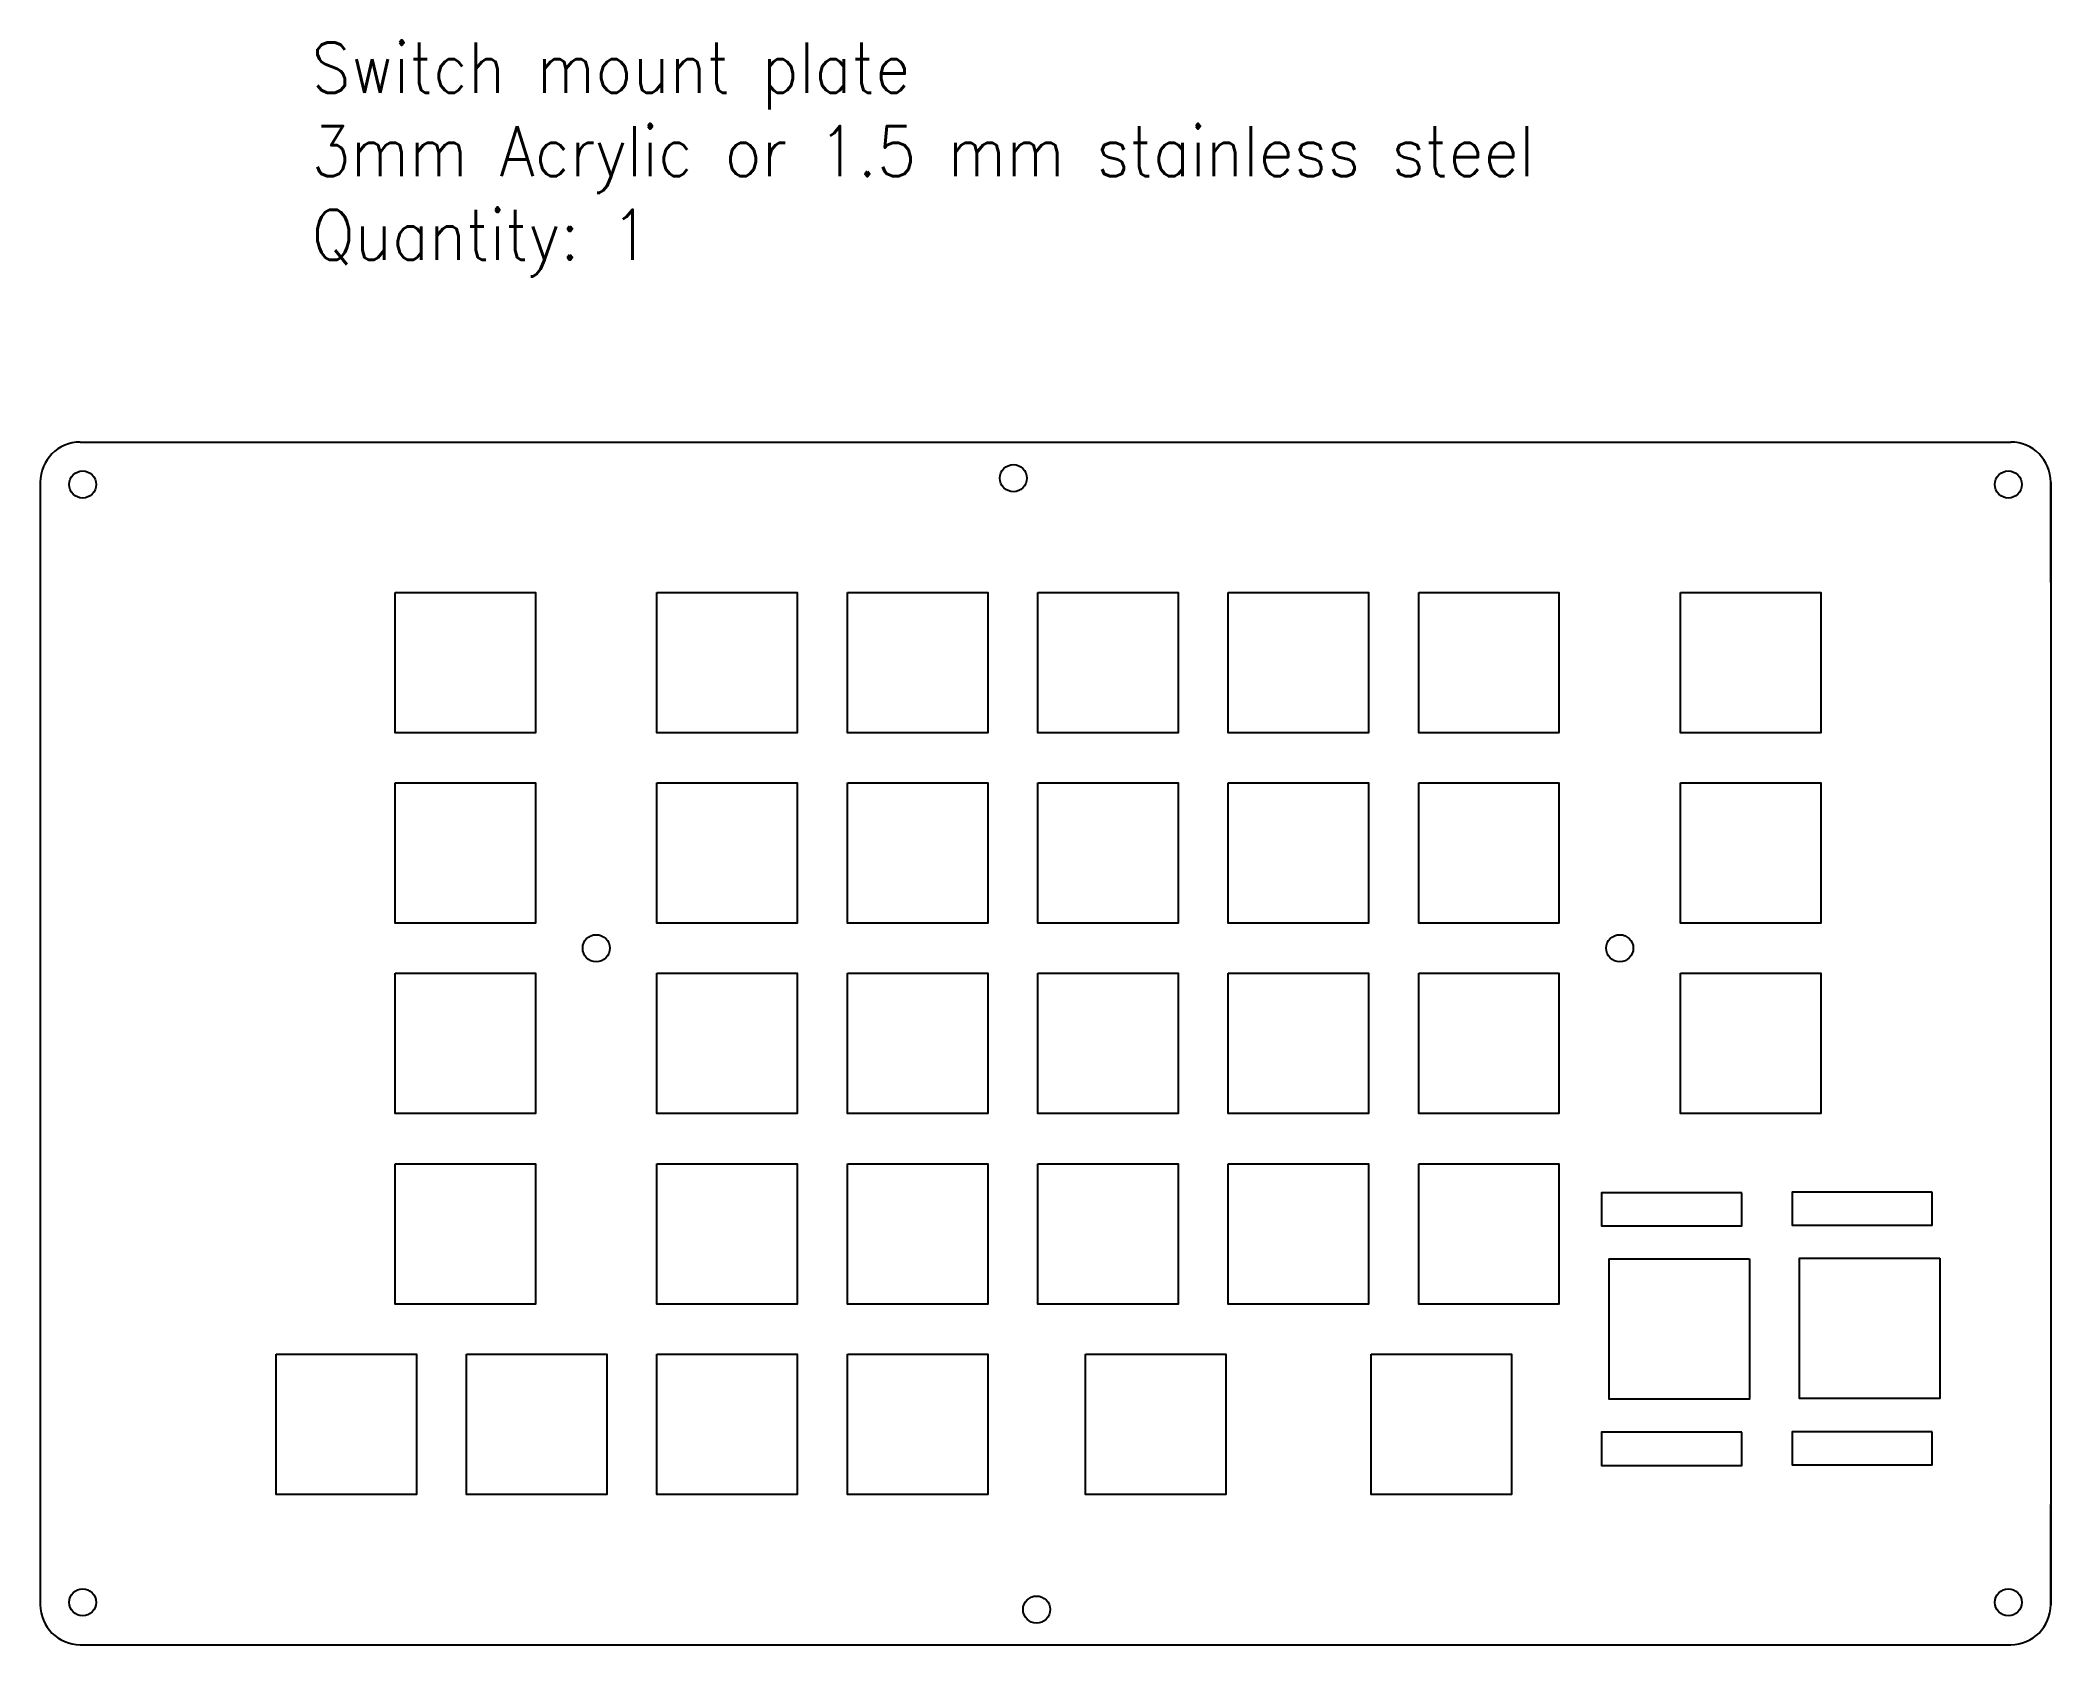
# Model space of a CAD drawing. Header units: millimetres. Extents: x 188 to 1083, y -51 to 254.
# Drawn here: x 188.4 to 389, y 93.4 to 253.5 of the extents above; entities that cross this region are included whole.
import ezdxf

# ---------------------------------------------------------------- set-up
doc = ezdxf.new("R2010")
doc.units = ezdxf.units.MM
doc.layers.add('Layer_1', color=7, linetype='CONTINUOUS')
doc.layers.add('text', color=4, linetype='CONTINUOUS', plot=False)
doc.styles.add('textstyle28', font='standard')

msp = doc.modelspace()

# ---------------------------------------------------------------- texts
at = {"layer": 'text', "linetype": 'ByBlock', "insert": (215.51818, 253.3053), "char_height": 2.5, "width": 161.4251725, "attachment_point": 1, "style": 'textstyle28'}
msp.add_mtext('{\\H2x;Switch mount plate\\P3mm Acrylic or 1.5 mm stainless steel\\PQuantity: 1}', dxfattribs=at)

# ---------------------------------------------------------------- linework, layer by layer
at = {"layer": 'Layer_1', "linetype": 'ByBlock'}
for p, q in [((192.43845, 213.4452), (385.04628, 213.4452)), ((192.43845, 213.4452), (385.04628, 213.4452)), ((188.43845, 209.4452), (188.43845, 97.44523)), ((389.04628, 199.44521), (389.04628, 209.4452)), ((389.04628, 97.44523), (389.04628, 107.44521)), ((192.43845, 93.44523), (385.04628, 93.44523)), ((192.43845, 93.44523), (202.43844, 93.44523)), ((375.04629, 93.44523), (385.04628, 93.44523))]:
    msp.add_line(p, q, dxfattribs=at)
at = {"layer": 'Layer_1'}
for p, q in [((389.04628, 209.4452), (389.04628, 97.44523)), ((389.04628, 155.71046), (389.04628, 130.84309)), ((389.04628, 155.71046), (389.04628, 130.84309))]:
    msp.add_line(p, q, dxfattribs=at)
for points in [[(223.85206, 198.44522), (237.85206, 198.44522), (237.85206, 184.44522), (223.85206, 184.44522), (223.85206, 198.44522)], [(249.97706, 198.44522), (263.97706, 198.44522), (263.97706, 184.44522), (249.97706, 184.44522), (249.97706, 198.44522)], [(268.97706, 198.44522), (282.97706, 198.44522), (282.97706, 184.44522), (268.97706, 184.44522), (268.97706, 198.44522)], [(287.97706, 198.44522), (301.97706, 198.44522), (301.97706, 184.44522), (287.97706, 184.44522), (287.97706, 198.44522)], [(306.97706, 198.44522), (320.97706, 198.44522), (320.97706, 184.44522), (306.97706, 184.44522), (306.97706, 198.44522)], [(325.97706, 198.44522), (339.97706, 198.44522), (339.97706, 184.44522), (325.97706, 184.44522), (325.97706, 198.44522)], [(352.10206, 198.44522), (366.10206, 198.44522), (366.10206, 184.44522), (352.10206, 184.44522), (352.10206, 198.44522)], [(223.85206, 179.44522), (237.85206, 179.44522), (237.85206, 165.44522), (223.85206, 165.44522), (223.85206, 179.44522)], [(249.97706, 179.44522), (263.97706, 179.44522), (263.97706, 165.44522), (249.97706, 165.44522), (249.97706, 179.44522)], [(268.97706, 179.44522), (282.97706, 179.44522), (282.97706, 165.44522), (268.97706, 165.44522), (268.97706, 179.44522)], [(287.97706, 179.44522), (301.97706, 179.44522), (301.97706, 165.44522), (287.97706, 165.44522), (287.97706, 179.44522)], [(306.97706, 179.44522), (320.97706, 179.44522), (320.97706, 165.44522), (306.97706, 165.44522), (306.97706, 179.44522)], [(325.97706, 179.44522), (339.97706, 179.44522), (339.97706, 165.44522), (325.97706, 165.44522), (325.97706, 179.44522)], [(352.10206, 179.44522), (366.10206, 179.44522), (366.10206, 165.44522), (352.10206, 165.44522), (352.10206, 179.44522)], [(223.85206, 160.44522), (237.85206, 160.44522), (237.85206, 146.44522), (223.85206, 146.44522), (223.85206, 160.44522)], [(249.97706, 160.44522), (263.97706, 160.44522), (263.97706, 146.44522), (249.97706, 146.44522), (249.97706, 160.44522)], [(268.97706, 160.44522), (282.97706, 160.44522), (282.97706, 146.44522), (268.97706, 146.44522), (268.97706, 160.44522)], [(287.97706, 160.44522), (301.97706, 160.44522), (301.97706, 146.44522), (287.97706, 146.44522), (287.97706, 160.44522)], [(306.97706, 160.44522), (320.97706, 160.44522), (320.97706, 146.44522), (306.97706, 146.44522), (306.97706, 160.44522)], [(325.97706, 160.44522), (339.97706, 160.44522), (339.97706, 146.44522), (325.97706, 146.44522), (325.97706, 160.44522)], [(352.10206, 160.44522), (366.10206, 160.44522), (366.10206, 146.44522), (352.10206, 146.44522), (352.10206, 160.44522)], [(223.85206, 141.44522), (237.85206, 141.44522), (237.85206, 127.44522), (223.85206, 127.44522), (223.85206, 141.44522)], [(249.97706, 141.44522), (263.97706, 141.44522), (263.97706, 127.44522), (249.97706, 127.44522), (249.97706, 141.44522)], [(268.97706, 141.44522), (282.97706, 141.44522), (282.97706, 127.44522), (268.97706, 127.44522), (268.97706, 141.44522)], [(287.97706, 141.44522), (301.97706, 141.44522), (301.97706, 127.44522), (287.97706, 127.44522), (287.97706, 141.44522)], [(306.97706, 141.44522), (320.97706, 141.44522), (320.97706, 127.44522), (306.97706, 127.44522), (306.97706, 141.44522)], [(325.97706, 141.44522), (339.97706, 141.44522), (339.97706, 127.44522), (325.97706, 127.44522), (325.97706, 141.44522)], [(358.97707, 131.94522), (358.97707, 117.94522), (344.97707, 117.94522), (344.97707, 131.94522), (358.97707, 131.94522)], [(377.97707, 132.00772), (377.97707, 118.00772), (363.97707, 118.00772), (363.97707, 132.00772), (377.97707, 132.00772)], [(211.97706, 122.44522), (225.97706, 122.44522), (225.97706, 108.44522), (211.97706, 108.44522), (211.97706, 122.44522)], [(230.97706, 122.44522), (244.97706, 122.44522), (244.97706, 108.44522), (230.97706, 108.44522), (230.97706, 122.44522)], [(249.97706, 122.44522), (263.97706, 122.44522), (263.97706, 108.44522), (249.97706, 108.44522), (249.97706, 122.44522)], [(268.97706, 122.44522), (282.97706, 122.44522), (282.97706, 108.44522), (268.97706, 108.44522), (268.97706, 122.44522)], [(292.72706, 122.44522), (306.72706, 122.44522), (306.72706, 108.44522), (292.72706, 108.44522), (292.72706, 122.44522)], [(321.22706, 122.44522), (335.22706, 122.44522), (335.22706, 108.44522), (321.22706, 108.44522), (321.22706, 122.44522)]]:
    msp.add_lwpolyline(points, dxfattribs=at)
at = {"layer": 'Layer_1', "linetype": 'ByBlock'}
for points in [[(358.22707, 138.54522), (344.22707, 138.54522), (344.22707, 135.24522), (358.22707, 135.24522)], [(377.22707, 138.60772), (363.22707, 138.60772), (363.22707, 135.30772), (377.22707, 135.30772)], [(358.22707, 114.64522), (344.22707, 114.64522), (344.22707, 111.34522), (358.22707, 111.34522)], [(377.22707, 114.70772), (363.22707, 114.70772), (363.22707, 111.40772), (377.22707, 111.40772)]]:
    msp.add_lwpolyline(points, close=True, dxfattribs=at)
at = {"layer": 'Layer_1'}
for centre in [(285.53956, 209.8452), (192.67068, 209.21298), (192.67068, 209.21298), (384.81405, 209.21297), (243.91456, 162.94522), (346.03956, 162.94522), (192.67068, 97.67746), (287.85206, 96.9603), (384.81405, 97.67745), (384.81405, 97.67745)]:
    msp.add_circle(centre, 1.35, dxfattribs=at)
for centre, start, end in [((192.43845, 209.4452), 90, 180), ((385.04628, 209.4452), 0, 90), ((192.43845, 97.44523), 180, 270), ((192.43845, 97.44523), 180, 270), ((385.04628, 97.44523), 270, 0)]:
    msp.add_arc(centre, 4, start, end, dxfattribs=at)

msp.set_redraw_order([(e.dxf.handle, doc.entitydb.next_handle()) for e in msp.query("TEXT MTEXT ATTDEF DIMENSION ARC_DIMENSION")])  # texts and dimensions are drawn at this point

doc.saveas('drawing.dxf')
